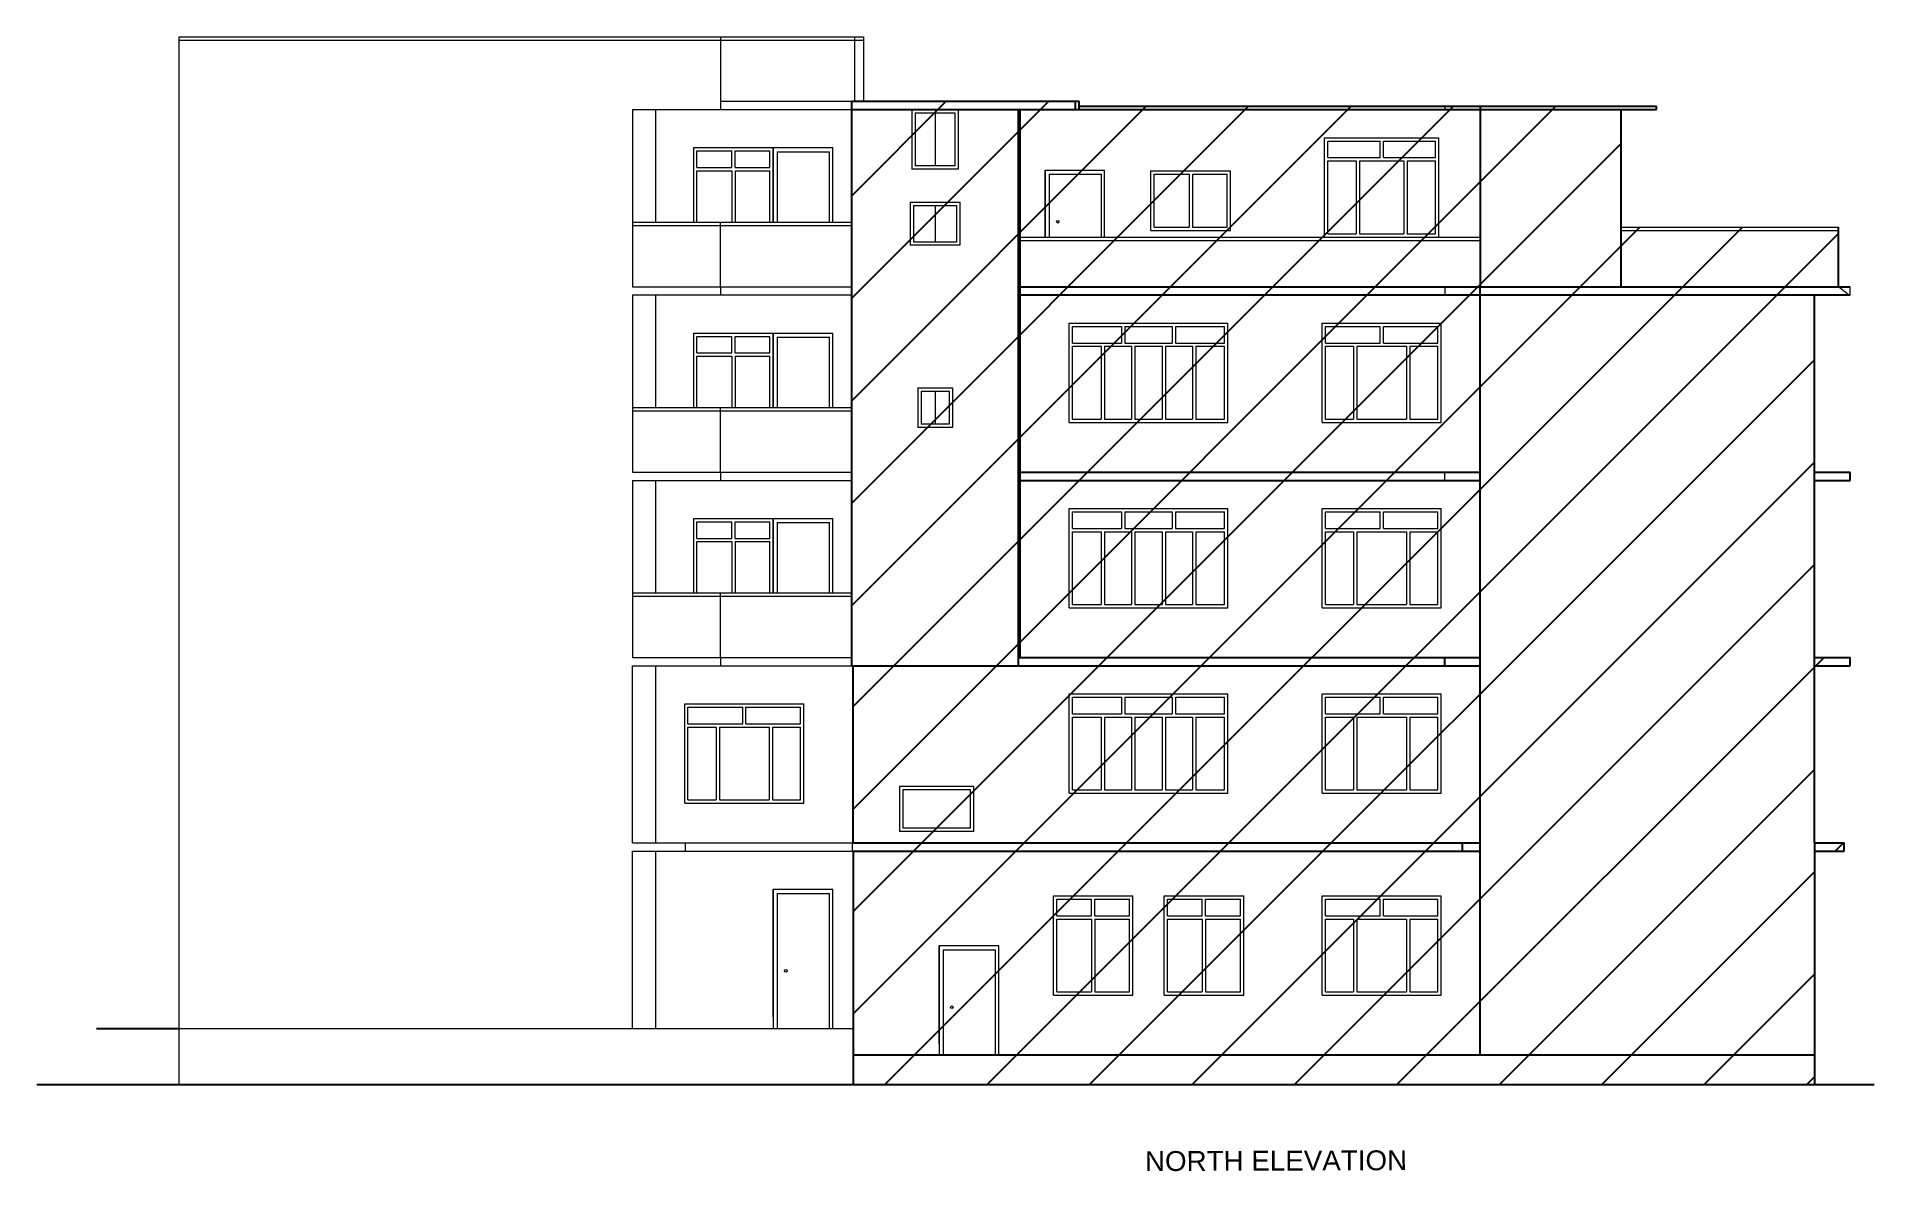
# Model space of a CAD drawing. Header units: inches. Extents: x 4069 to 291496, y -47643 to 12535.
# Drawn here: x 141059 to 142169, y -24238 to -23552 of the extents above; entities that cross this region are included whole.
import ezdxf

# ---------------------------------------------------------------- set-up
doc = ezdxf.new("R2010")
doc.units = ezdxf.units.IN
doc.header["$LTSCALE"] = 5
doc.header["$MEASUREMENT"] = 0
for name, color, linetype, lineweight in [('A-WALL', 7, 'Continuous', 9), ('DOOR', 62, 'Continuous', 0), ('Railing', 43, 'Continuous', 18), ('win', 5, 'Continuous', 18)]:
    doc.layers.add(name, color=color, linetype=linetype, lineweight=lineweight)
doc.layers.add('column', color=4, linetype='Continuous')
doc.layers.add('WALL', color=7, linetype='Continuous')
doc.styles.add('DIMTEXT', font='arial.ttf', dxfattribs={"height": 8})

msp = doc.modelspace()

# ---------------------------------------------------------------- texts
at = {"layer": 'column', "color": 0, "insert": (141807.44873, -24225.30194), "char_height": 12, "width": 216.2724828, "attachment_point": 2, "rotation": 0.20565602, "style": 'DIMTEXT'}
msp.add_mtext('NORTH ELEVATION', dxfattribs=at)

# ---------------------------------------------------------------- hatches: boundary and pattern name
at = {"layer": 'WALL', "linetype": 'ByBlock', "ltscale": 5, "true_color": 0xf8991e}
h = msp.add_hatch(dxfattribs=at)
h.set_pattern_fill('ANSI31', color=30, scale=350)
h.set_pattern_definition([(45, (134297.833, -20012.41), (-30.93592, 30.93592), [])])
h.paths.add_polyline_path([(141551.19179, -23591.376), (141551.19179, -23932.376), (141552.04474, -23932.376), (141552.04475, -24185.376), (142132.79784, -24185.376), (142132.79784, -24044.376), (142150.71991, -24044.376), (142150.71991, -24039.376), (142132.79784, -24039.376), (142132.79784, -23932.376), (142154.30432, -23932.376), (142154.30432, -23927.376), (142132.79784, -23927.376), (142132.79784, -23820.376), (142154.30432, -23820.376), (142154.30432, -23815.376), (142132.79784, -23815.376), (142132.79784, -23708.376), (142147.13549, -23708.376), (142154.30432, -23708.376), (142154.30432, -23703.376), (142147.13549, -23703.376), (142147.13549, -23667.376), (142015.70705, -23667.376), (142015.70705, -23594.376), (141688.87604, -23594.376), (141688.87604, -23591.376)])

# ---------------------------------------------------------------- linework, layer by layer
at = {"layer": 'A-WALL', "ltscale": 5}
for p, q in [((141145.05305, -23591.376), (141145.05305, -23552.376)), ((141471.86572, -23552.376), (141471.86572, -23596.376)), ((141552.82771, -23552.376), (141552.82771, -23591.376)), ((141558.33265, -23552.376), (141558.33265, -23591.376)), ((141145.05305, -24185.376), (141145.05305, -23591.376)), ((141471.86572, -23591.376), (141558.33265, -23591.376)), ((141909.36949, -23594.376), (141909.36949, -23596.376)), ((141418.86572, -23596.376), (141553.75198, -23596.376)), ((141418.86572, -23596.376), (141418.86572, -23703.376)), ((141432.86572, -23664.376), (141432.86572, -23596.376)), ((141558.33265, -23596.376), (141557.40837, -23596.376)), ((141471.86572, -23703.376), (141471.86572, -23664.376)), ((141418.86572, -23703.376), (141551.19179, -23703.376)), ((141471.86572, -23703.376), (141471.86572, -23708.376)), ((141909.36949, -23703.376), (141909.36949, -23708.376)), ((142153.23915, -23708.376), (142147.13549, -23703.376)), ((142154.30432, -23708.376), (142154.30432, -23703.376)), ((141418.86572, -23708.376), (141551.19179, -23708.376)), ((141418.86572, -23708.376), (141418.86572, -23815.376)), ((141432.86572, -23776.376), (141432.86572, -23708.376)), ((141471.86572, -23815.376), (141471.86572, -23776.376)), ((141418.86572, -23815.376), (141551.19179, -23815.376)), ((141471.86572, -23815.376), (141471.86572, -23820.376)), ((141909.36949, -23820.376), (141909.36949, -23815.376)), ((141418.86572, -23820.376), (141551.19179, -23820.376)), ((141418.86572, -23820.376), (141418.86572, -23927.376)), ((141432.86572, -23888.376), (141432.86572, -23820.376)), ((141471.86572, -23927.376), (141471.86572, -23888.376)), ((141418.86572, -23927.376), (141551.19179, -23927.376)), ((141471.86572, -23927.376), (141471.86572, -23932.376)), ((141418.86572, -23932.376), (141551.19179, -23932.376)), ((141418.86572, -24039.376), (141418.86572, -23932.376)), ((141432.86572, -24039.376), (141432.86572, -23932.376)), ((141418.86572, -24039.376), (141552.04474, -24039.376)), ((141418.86572, -24044.376), (141552.04474, -24044.376)), ((141418.86572, -24151.376), (141418.86572, -24044.376)), ((141432.86572, -24151.376), (141432.86572, -24044.376)), ((141450.86572, -24044.376), (141450.86572, -24039.376)), ((141551.61827, -24044.376), (141551.61827, -24039.376)), ((141145.05305, -24151.376), (141552.04475, -24151.376))]:
    msp.add_line(p, q, dxfattribs=at)
for centre in [(141675.64269, -23664.14055), (141511.4015, -24116.626), (141611.6711, -24138.626)]:
    msp.add_circle(centre, 0.7664, dxfattribs=at)
at = {"layer": 'DOOR', "lineweight": 13}
for p, q in [((141503.75198, -23664.376), (141503.75198, -23619.376)), ((141503.75198, -23619.376), (141503.75198, -23664.376)), ((141503.75198, -23619.376), (141539.75198, -23619.376)), ((141506.25198, -23621.876), (141506.25198, -23664.376)), ((141506.25198, -23621.876), (141537.75198, -23621.876)), ((141537.75198, -23664.376), (141537.75198, -23621.876)), ((141539.75198, -23664.376), (141539.75198, -23619.376)), ((141667.99317, -23673.376), (141667.99317, -23632.89055)), ((141667.99317, -23632.89055), (141667.99317, -23673.376)), ((141667.99317, -23632.89055), (141703.97714, -23632.89055)), ((141670.49317, -23635.39055), (141670.49317, -23673.376)), ((141670.49317, -23635.39055), (141701.97714, -23635.39055)), ((141701.97714, -23673.376), (141701.97714, -23635.39055)), ((141703.97714, -23673.376), (141703.97714, -23632.89055)), ((141503.75198, -23776.376), (141503.75198, -23731.376)), ((141503.75198, -23731.376), (141503.75198, -23776.376)), ((141503.75198, -23731.376), (141539.75198, -23731.376)), ((141506.25198, -23733.876), (141506.25198, -23776.376)), ((141506.25198, -23733.876), (141537.75198, -23733.876)), ((141537.75198, -23776.376), (141537.75198, -23733.876)), ((141539.75198, -23776.376), (141539.75198, -23731.376)), ((141503.75198, -23888.376), (141503.75198, -23843.376)), ((141503.75198, -23843.376), (141503.75198, -23888.376)), ((141503.75198, -23843.376), (141539.75198, -23843.376)), ((141506.25198, -23845.876), (141506.25198, -23888.376)), ((141506.25198, -23845.876), (141537.75198, -23845.876)), ((141537.75198, -23888.376), (141537.75198, -23845.876)), ((141539.75198, -23888.376), (141539.75198, -23843.376)), ((141503.75198, -24144.44414), (141503.75198, -24067.376)), ((141503.75198, -24067.376), (141503.75198, -24151.376)), ((141503.75198, -24067.376), (141539.75198, -24067.376)), ((141506.25198, -24069.876), (141506.25198, -24151.376)), ((141506.25198, -24069.876), (141537.75198, -24069.876)), ((141537.75198, -24151.376), (141537.75198, -24069.876)), ((141539.75198, -24151.376), (141539.75198, -24067.376)), ((141604.02159, -24160.44414), (141604.02159, -24101.376)), ((141604.02159, -24101.376), (141604.02159, -24167.376)), ((141604.02159, -24101.376), (141640.00555, -24101.376)), ((141606.52159, -24103.876), (141606.52159, -24167.376)), ((141606.52159, -24103.876), (141638.00555, -24103.876)), ((141638.00555, -24167.376), (141638.00555, -24103.876)), ((141640.00555, -24167.376), (141640.00555, -24101.376))]:
    msp.add_line(p, q, dxfattribs=at)
at = {"layer": 'Railing', "color": 30}
for p, q in [((141145.05305, -23552.376), (141558.33265, -23552.376)), ((141145.05305, -23554.376), (141558.33265, -23554.376)), ((141418.86572, -23664.376), (141551.19179, -23664.376)), ((141418.86572, -23666.376), (141551.19179, -23666.376)), ((142015.70705, -23667.376), (142147.13549, -23667.376)), ((142015.70705, -23669.376), (142147.13549, -23669.376)), ((141652.99985, -23673.376), (141930.87596, -23673.376)), ((141652.99985, -23675.376), (141930.87596, -23675.376)), ((141418.86572, -23776.376), (141551.19179, -23776.376)), ((141418.86572, -23778.376), (141551.19179, -23778.376)), ((141418.86572, -23888.376), (141551.19179, -23888.376)), ((141418.86572, -23890.376), (141551.19179, -23890.376))]:
    msp.add_line(p, q, dxfattribs=at)
at = {"layer": 'WALL', "color": 2, "linetype": 'ByBlock', "ltscale": 5}
for p, q in [((141551.19179, -23927.376), (141551.19179, -23591.376)), ((141551.19179, -23591.376), (141688.60694, -23591.376)), ((141686.3262, -23596.376), (141686.3262, -23591.376)), ((141688.60694, -23596.376), (141688.60694, -23591.376)), ((141688.60694, -23594.376), (142037.21352, -23594.376)), ((141930.87596, -23594.376), (141930.87596, -23703.376)), ((142037.21352, -23596.376), (142037.21352, -23594.376)), ((141551.19179, -23596.376), (141688.60694, -23596.376)), ((141651.92557, -23932.376), (141651.92557, -23596.376)), ((141652.99985, -23927.376), (141652.99985, -23596.376)), ((141688.60694, -23596.376), (142037.21352, -23596.376)), ((142015.70705, -23596.376), (142015.70705, -23703.376)), ((142147.13549, -23703.376), (142147.13549, -23667.376)), ((141652.99985, -23703.376), (142015.70705, -23703.376)), ((141930.87596, -24167.376), (141930.87596, -23703.376)), ((142015.70705, -23703.376), (142154.30432, -23703.376)), ((141652.99985, -23708.376), (141930.87596, -23708.376)), ((141930.87596, -23708.376), (142154.30432, -23708.376)), ((142132.79784, -23927.376), (142132.79784, -23708.376)), ((141652.99985, -23815.376), (141930.87596, -23815.376)), ((142132.79784, -23815.376), (142154.30432, -23815.376)), ((142154.30432, -23820.376), (142154.30432, -23815.376)), ((141652.99985, -23820.376), (141930.87596, -23820.376)), ((142132.79784, -23820.376), (142154.30432, -23820.376)), ((141551.19179, -23932.376), (141551.19179, -23927.376)), ((141651.92557, -23927.376), (141930.87596, -23927.376)), ((141909.36949, -23932.376), (141909.36949, -23927.376)), ((142132.79784, -23927.376), (142154.30432, -23927.376)), ((142132.79784, -24039.376), (142132.79784, -23927.376)), ((142154.30432, -23932.376), (142154.30432, -23927.376)), ((141551.19179, -23932.376), (141930.87596, -23932.376)), ((141552.04474, -24039.376), (141552.04474, -23932.376)), ((142132.79784, -23932.376), (142154.30432, -23932.376)), ((141551.61827, -24039.376), (141930.87596, -24039.376)), ((141551.61827, -24044.376), (141930.87596, -24044.376)), ((141552.04475, -24044.376), (141552.04475, -24185.376)), ((141920.12272, -24044.376), (141920.12272, -24039.376)), ((142132.79784, -24039.376), (142150.71991, -24039.376)), ((142132.79784, -24039.376), (142132.79784, -24185.376)), ((142132.79784, -24044.376), (142150.71991, -24044.376)), ((142150.71991, -24044.376), (142150.71991, -24039.376)), ((141094.97415, -24151.376), (141145.05305, -24151.376)), ((141552.04475, -24167.376), (142132.79784, -24167.376)), ((141058.97415, -24185.376), (142168.79784, -24185.376))]:
    msp.add_line(p, q, dxfattribs=at)
at = {"layer": 'win'}
for p, q in [((141587.54489, -23596.376), (141587.54489, -23632.376)), ((141587.54489, -23596.376), (141615.54489, -23596.376)), ((141589.54489, -23598.376), (141589.54489, -23630.376)), ((141589.54489, -23598.376), (141613.54489, -23598.376)), ((141601.54489, -23598.376), (141601.54489, -23630.376)), ((141613.54489, -23598.376), (141613.54489, -23630.376)), ((141615.54489, -23596.376), (141615.54489, -23632.376)), ((141836.79825, -23613.376), (141905.76752, -23613.376)), ((141836.79825, -23673.376), (141836.79825, -23613.376)), ((141838.79825, -23615.376), (141870.29892, -23615.376)), ((141838.79825, -23625.376), (141838.79825, -23615.376)), ((141870.29892, -23625.376), (141870.29892, -23615.376)), ((141872.29892, -23615.376), (141903.76752, -23615.376)), ((141872.29892, -23625.376), (141872.29892, -23615.376)), ((141903.76752, -23625.376), (141903.76752, -23615.376)), ((141905.76752, -23673.376), (141905.76752, -23613.376)), ((141455.75198, -23619.376), (141503.75198, -23619.376)), ((141455.75198, -23664.376), (141455.75198, -23619.376)), ((141457.75198, -23621.376), (141478.75198, -23621.376)), ((141457.75198, -23631.376), (141457.75198, -23621.376)), ((141478.75198, -23631.376), (141478.75198, -23621.376)), ((141480.75198, -23621.376), (141501.75198, -23621.376)), ((141480.75198, -23631.376), (141480.75198, -23621.376)), ((141501.75198, -23631.376), (141501.75198, -23621.376)), ((141503.75198, -23664.376), (141503.75198, -23619.376)), ((141838.79825, -23625.376), (141870.29892, -23625.376)), ((141838.79825, -23627.376), (141855.79892, -23627.376)), ((141838.79825, -23671.376), (141838.79825, -23627.376)), ((141855.79892, -23627.376), (141855.79892, -23671.376)), ((141857.79892, -23627.376), (141884.76752, -23627.376)), ((141857.79892, -23627.376), (141857.79892, -23671.376)), ((141872.29892, -23625.376), (141903.76752, -23625.376)), ((141884.76752, -23627.376), (141884.76752, -23671.376)), ((141886.76752, -23627.376), (141903.76752, -23627.376)), ((141886.76752, -23627.376), (141886.76752, -23671.376)), ((141903.76752, -23671.376), (141903.76752, -23627.376)), ((141457.75198, -23631.376), (141478.75198, -23631.376)), ((141457.75198, -23664.376), (141457.75198, -23633.376)), ((141457.75198, -23633.376), (141478.75198, -23633.376)), ((141478.75198, -23633.376), (141478.75198, -23664.376)), ((141480.75198, -23631.376), (141501.75198, -23631.376)), ((141480.75198, -23633.376), (141501.75198, -23633.376)), ((141480.75198, -23633.376), (141480.75198, -23664.376)), ((141501.75198, -23664.376), (141501.75198, -23633.376)), ((141615.54489, -23632.376), (141587.54489, -23632.376)), ((141613.54489, -23630.376), (141589.54489, -23630.376)), ((141731.96467, -23633.376), (141779.94329, -23633.376)), ((141731.96467, -23669.376), (141731.96467, -23633.376)), ((141733.96467, -23667.376), (141733.96467, -23635.376)), ((141733.96467, -23635.376), (141754.95398, -23635.376)), ((141754.95398, -23635.376), (141754.95398, -23667.376)), ((141756.95398, -23635.376), (141777.94329, -23635.376)), ((141756.95398, -23635.376), (141756.95398, -23667.376)), ((141777.94329, -23667.376), (141777.94329, -23635.376)), ((141779.94329, -23669.376), (141779.94329, -23633.376)), ((141586.55157, -23652.376), (141586.55157, -23678.376)), ((141586.55157, -23652.376), (141616.53821, -23652.376)), ((141588.55157, -23654.376), (141588.55157, -23676.376)), ((141588.55157, -23654.376), (141614.53821, -23654.376)), ((141601.54489, -23654.376), (141601.54489, -23676.376)), ((141614.53821, -23654.376), (141614.53821, -23676.376)), ((141616.53821, -23652.376), (141616.53821, -23678.376)), ((141731.96467, -23669.376), (141779.94329, -23669.376)), ((141733.96467, -23667.376), (141754.95398, -23667.376)), ((141756.95398, -23667.376), (141777.94329, -23667.376)), ((141838.79825, -23671.376), (141855.79892, -23671.376)), ((141857.79892, -23671.376), (141884.76752, -23671.376)), ((141886.76752, -23671.376), (141903.76752, -23671.376)), ((141616.53821, -23678.376), (141586.55157, -23678.376)), ((141614.53821, -23676.376), (141588.55157, -23676.376)), ((141836.79825, -23673.376), (141905.76752, -23673.376)), ((141682.48671, -23725.376), (141778.44396, -23725.376)), ((141682.48671, -23785.376), (141682.48671, -23725.376)), ((141684.48671, -23727.376), (141714.15338, -23727.376)), ((141684.48671, -23737.376), (141684.48671, -23727.376)), ((141714.15338, -23727.376), (141714.15338, -23737.376)), ((141716.15338, -23727.376), (141744.77729, -23727.376)), ((141716.15338, -23727.376), (141716.15338, -23737.376)), ((141744.77729, -23727.376), (141744.77729, -23737.376)), ((141746.77729, -23727.376), (141776.44396, -23727.376)), ((141746.77729, -23727.376), (141746.77729, -23737.376)), ((141776.44396, -23737.376), (141776.44396, -23727.376)), ((141778.44396, -23785.376), (141778.44396, -23725.376)), ((141835.29892, -23725.376), (141907.26685, -23725.376)), ((141835.29892, -23785.376), (141835.29892, -23725.376)), ((141837.29892, -23727.376), (141870.29892, -23727.376)), ((141837.29892, -23737.376), (141837.29892, -23727.376)), ((141870.29892, -23737.376), (141870.29892, -23727.376)), ((141872.29892, -23727.376), (141905.26685, -23727.376)), ((141872.29892, -23737.376), (141872.29892, -23727.376)), ((141905.26685, -23737.376), (141905.26685, -23727.376)), ((141907.26685, -23785.376), (141907.26685, -23725.376)), ((141455.75198, -23731.376), (141503.75198, -23731.376)), ((141455.75198, -23776.376), (141455.75198, -23731.376)), ((141457.75198, -23733.376), (141478.75198, -23733.376)), ((141457.75198, -23743.376), (141457.75198, -23733.376)), ((141478.75198, -23743.376), (141478.75198, -23733.376)), ((141480.75198, -23733.376), (141501.75198, -23733.376)), ((141480.75198, -23743.376), (141480.75198, -23733.376)), ((141501.75198, -23743.376), (141501.75198, -23733.376)), ((141503.75198, -23776.376), (141503.75198, -23731.376)), ((141684.48671, -23737.376), (141714.15338, -23737.376)), ((141716.15338, -23737.376), (141744.77729, -23737.376)), ((141746.77729, -23737.376), (141776.44396, -23737.376)), ((141837.29892, -23737.376), (141870.29892, -23737.376)), ((141872.29892, -23737.376), (141905.26685, -23737.376)), ((141457.75198, -23743.376), (141478.75198, -23743.376)), ((141457.75198, -23776.376), (141457.75198, -23745.376)), ((141457.75198, -23745.376), (141478.75198, -23745.376)), ((141478.75198, -23745.376), (141478.75198, -23776.376)), ((141480.75198, -23743.376), (141501.75198, -23743.376)), ((141480.75198, -23745.376), (141501.75198, -23745.376)), ((141480.75198, -23745.376), (141480.75198, -23776.376)), ((141501.75198, -23776.376), (141501.75198, -23745.376)), ((141684.48671, -23739.376), (141701.88671, -23739.376)), ((141684.48671, -23783.376), (141684.48671, -23739.376)), ((141701.88671, -23739.376), (141701.88671, -23783.376)), ((141703.88671, -23739.376), (141720.28671, -23739.376)), ((141703.88671, -23739.376), (141703.88671, -23783.376)), ((141720.28671, -23739.376), (141720.28671, -23783.376)), ((141722.28671, -23739.376), (141738.64396, -23739.376)), ((141722.28671, -23739.376), (141722.28671, -23783.376)), ((141738.64396, -23739.376), (141738.64396, -23783.376)), ((141740.64396, -23739.376), (141757.04396, -23739.376)), ((141740.64396, -23739.376), (141740.64396, -23783.376)), ((141757.04396, -23739.376), (141757.04396, -23783.376)), ((141759.04396, -23739.376), (141776.44396, -23739.376)), ((141759.04396, -23739.376), (141759.04396, -23783.376)), ((141776.44396, -23783.376), (141776.44396, -23739.376)), ((141837.29892, -23739.376), (141854.29892, -23739.376)), ((141837.29892, -23783.376), (141837.29892, -23739.376)), ((141854.29892, -23739.376), (141854.29892, -23783.376)), ((141856.29892, -23739.376), (141886.26685, -23739.376)), ((141856.29892, -23739.376), (141856.29892, -23783.376)), ((141886.26685, -23739.376), (141886.26685, -23783.376)), ((141888.26685, -23739.376), (141905.26685, -23739.376)), ((141888.26685, -23739.376), (141888.26685, -23783.376)), ((141905.26685, -23783.376), (141905.26685, -23739.376)), ((141591.06336, -23764.376), (141591.06336, -23788.376)), ((141591.06336, -23764.376), (141612.05401, -23764.376)), ((141593.06336, -23766.376), (141593.06336, -23786.376)), ((141593.06336, -23766.376), (141610.05401, -23766.376)), ((141601.55868, -23766.376), (141601.55868, -23786.376)), ((141610.05401, -23766.376), (141610.05401, -23786.376)), ((141612.05401, -23764.376), (141612.05401, -23788.376)), ((141684.48671, -23783.376), (141701.88671, -23783.376)), ((141703.88671, -23783.376), (141720.28671, -23783.376)), ((141722.28671, -23783.376), (141738.64396, -23783.376)), ((141740.64396, -23783.376), (141757.04396, -23783.376)), ((141759.04396, -23783.376), (141776.44396, -23783.376)), ((141837.29892, -23783.376), (141854.29892, -23783.376)), ((141856.29892, -23783.376), (141886.26685, -23783.376)), ((141888.26685, -23783.376), (141905.26685, -23783.376)), ((141612.05401, -23788.376), (141591.06336, -23788.376)), ((141610.05401, -23786.376), (141593.06336, -23786.376)), ((141682.48671, -23785.376), (141778.44396, -23785.376)), ((141835.29892, -23785.376), (141907.26685, -23785.376)), ((141682.48671, -23837.376), (141778.44396, -23837.376)), ((141682.48671, -23897.376), (141682.48671, -23837.376)), ((141778.44396, -23897.376), (141778.44396, -23837.376)), ((141835.29892, -23837.376), (141907.26685, -23837.376)), ((141835.29892, -23897.376), (141835.29892, -23837.376)), ((141907.26685, -23897.376), (141907.26685, -23837.376)), ((141455.75198, -23843.376), (141503.75198, -23843.376)), ((141455.75198, -23888.376), (141455.75198, -23843.376)), ((141457.75198, -23845.376), (141478.75198, -23845.376)), ((141457.75198, -23855.376), (141457.75198, -23845.376)), ((141478.75198, -23855.376), (141478.75198, -23845.376)), ((141480.75198, -23845.376), (141501.75198, -23845.376)), ((141480.75198, -23855.376), (141480.75198, -23845.376)), ((141501.75198, -23855.376), (141501.75198, -23845.376)), ((141503.75198, -23888.376), (141503.75198, -23843.376)), ((141684.48671, -23839.376), (141714.15338, -23839.376)), ((141684.48671, -23849.376), (141684.48671, -23839.376)), ((141684.48671, -23849.376), (141714.15338, -23849.376)), ((141714.15338, -23839.376), (141714.15338, -23849.376)), ((141716.15338, -23839.376), (141744.77729, -23839.376)), ((141716.15338, -23839.376), (141716.15338, -23849.376)), ((141716.15338, -23849.376), (141744.77729, -23849.376)), ((141744.77729, -23839.376), (141744.77729, -23849.376)), ((141746.77729, -23839.376), (141776.44396, -23839.376)), ((141746.77729, -23839.376), (141746.77729, -23849.376)), ((141746.77729, -23849.376), (141776.44396, -23849.376)), ((141776.44396, -23849.376), (141776.44396, -23839.376)), ((141837.29892, -23839.376), (141870.29892, -23839.376)), ((141837.29892, -23849.376), (141837.29892, -23839.376)), ((141837.29892, -23849.376), (141870.29892, -23849.376)), ((141870.29892, -23849.376), (141870.29892, -23839.376)), ((141872.29892, -23839.376), (141905.26685, -23839.376)), ((141872.29892, -23849.376), (141872.29892, -23839.376)), ((141872.29892, -23849.376), (141905.26685, -23849.376)), ((141905.26685, -23849.376), (141905.26685, -23839.376)), ((141457.75198, -23855.376), (141478.75198, -23855.376)), ((141457.75198, -23888.376), (141457.75198, -23857.376)), ((141457.75198, -23857.376), (141478.75198, -23857.376)), ((141478.75198, -23857.376), (141478.75198, -23888.376)), ((141480.75198, -23855.376), (141501.75198, -23855.376)), ((141480.75198, -23857.376), (141501.75198, -23857.376)), ((141480.75198, -23857.376), (141480.75198, -23888.376)), ((141501.75198, -23888.376), (141501.75198, -23857.376)), ((141684.48671, -23851.376), (141701.88671, -23851.376)), ((141684.48671, -23895.376), (141684.48671, -23851.376)), ((141701.88671, -23851.376), (141701.88671, -23895.376)), ((141703.88671, -23851.376), (141720.28671, -23851.376)), ((141703.88671, -23851.376), (141703.88671, -23895.376)), ((141720.28671, -23851.376), (141720.28671, -23895.376)), ((141722.28671, -23851.376), (141738.64396, -23851.376)), ((141722.28671, -23851.376), (141722.28671, -23895.376)), ((141738.64396, -23851.376), (141738.64396, -23895.376)), ((141740.64396, -23851.376), (141757.04396, -23851.376)), ((141740.64396, -23851.376), (141740.64396, -23895.376)), ((141757.04396, -23851.376), (141757.04396, -23895.376)), ((141759.04396, -23851.376), (141776.44396, -23851.376)), ((141759.04396, -23851.376), (141759.04396, -23895.376)), ((141776.44396, -23895.376), (141776.44396, -23851.376)), ((141837.29892, -23851.376), (141854.29892, -23851.376)), ((141837.29892, -23895.376), (141837.29892, -23851.376)), ((141854.29892, -23851.376), (141854.29892, -23895.376)), ((141856.29892, -23851.376), (141886.26685, -23851.376)), ((141856.29892, -23851.376), (141856.29892, -23895.376)), ((141886.26685, -23851.376), (141886.26685, -23895.376)), ((141888.26685, -23851.376), (141905.26685, -23851.376)), ((141888.26685, -23851.376), (141888.26685, -23895.376)), ((141905.26685, -23895.376), (141905.26685, -23851.376)), ((141682.48671, -23897.376), (141778.44396, -23897.376)), ((141684.48671, -23895.376), (141701.88671, -23895.376)), ((141703.88671, -23895.376), (141720.28671, -23895.376)), ((141722.28671, -23895.376), (141738.64396, -23895.376)), ((141740.64396, -23895.376), (141757.04396, -23895.376)), ((141759.04396, -23895.376), (141776.44396, -23895.376)), ((141835.29892, -23897.376), (141907.26685, -23897.376)), ((141837.29892, -23895.376), (141854.29892, -23895.376)), ((141856.29892, -23895.376), (141886.26685, -23895.376)), ((141888.26685, -23895.376), (141905.26685, -23895.376)), ((141682.48671, -23949.376), (141778.44396, -23949.376)), ((141682.48671, -24009.376), (141682.48671, -23949.376)), ((141778.44396, -24009.376), (141778.44396, -23949.376)), ((141835.29892, -23949.376), (141907.26685, -23949.376)), ((141835.29892, -24009.376), (141835.29892, -23949.376)), ((141907.26685, -24009.376), (141907.26685, -23949.376)), ((141450.30885, -23955.376), (141522.30885, -23955.376)), ((141450.30885, -24015.376), (141450.30885, -23955.376)), ((141452.30885, -23957.376), (141485.34091, -23957.376)), ((141452.30885, -23967.376), (141452.30885, -23957.376)), ((141485.34091, -23967.376), (141485.34091, -23957.376)), ((141487.34091, -23957.376), (141520.30885, -23957.376)), ((141487.34091, -23967.376), (141487.34091, -23957.376)), ((141520.30885, -23967.376), (141520.30885, -23957.376)), ((141522.30885, -24015.376), (141522.30885, -23955.376)), ((141684.48671, -23951.376), (141714.15338, -23951.376)), ((141684.48671, -23961.376), (141684.48671, -23951.376)), ((141714.15338, -23951.376), (141714.15338, -23961.376)), ((141716.15338, -23951.376), (141744.77729, -23951.376)), ((141716.15338, -23951.376), (141716.15338, -23961.376)), ((141744.77729, -23951.376), (141744.77729, -23961.376)), ((141746.77729, -23951.376), (141776.44396, -23951.376)), ((141746.77729, -23951.376), (141746.77729, -23961.376)), ((141776.44396, -23961.376), (141776.44396, -23951.376)), ((141837.29892, -23951.376), (141870.29892, -23951.376)), ((141837.29892, -23961.376), (141837.29892, -23951.376)), ((141870.29892, -23961.376), (141870.29892, -23951.376)), ((141872.29892, -23951.376), (141905.26685, -23951.376)), ((141872.29892, -23961.376), (141872.29892, -23951.376)), ((141905.26685, -23961.376), (141905.26685, -23951.376)), ((141452.30885, -23967.376), (141485.34091, -23967.376)), ((141452.30885, -23969.376), (141469.30885, -23969.376)), ((141452.30885, -24013.376), (141452.30885, -23969.376)), ((141469.30885, -23969.376), (141469.30885, -24013.376)), ((141471.30885, -23969.376), (141501.30885, -23969.376)), ((141471.30885, -23969.376), (141471.30885, -24013.376)), ((141487.34091, -23967.376), (141520.30885, -23967.376)), ((141501.30885, -23969.376), (141501.30885, -24013.376)), ((141503.30885, -23969.376), (141520.30885, -23969.376)), ((141503.30885, -23969.376), (141503.30885, -24013.376)), ((141520.30885, -24013.376), (141520.30885, -23969.376)), ((141684.48671, -23961.376), (141714.15338, -23961.376)), ((141684.48671, -23963.376), (141701.88671, -23963.376)), ((141684.48671, -24007.376), (141684.48671, -23963.376)), ((141701.88671, -23963.376), (141701.88671, -24007.376)), ((141703.88671, -23963.376), (141720.28671, -23963.376)), ((141703.88671, -23963.376), (141703.88671, -24007.376)), ((141716.15338, -23961.376), (141744.77729, -23961.376)), ((141720.28671, -23963.376), (141720.28671, -24007.376)), ((141722.28671, -23963.376), (141738.64396, -23963.376)), ((141722.28671, -23963.376), (141722.28671, -24007.376)), ((141738.64396, -23963.376), (141738.64396, -24007.376)), ((141740.64396, -23963.376), (141757.04396, -23963.376)), ((141740.64396, -23963.376), (141740.64396, -24007.376)), ((141746.77729, -23961.376), (141776.44396, -23961.376)), ((141757.04396, -23963.376), (141757.04396, -24007.376)), ((141759.04396, -23963.376), (141776.44396, -23963.376)), ((141759.04396, -23963.376), (141759.04396, -24007.376)), ((141776.44396, -24007.376), (141776.44396, -23963.376)), ((141837.29892, -23961.376), (141870.29892, -23961.376)), ((141837.29892, -23963.376), (141854.29892, -23963.376)), ((141837.29892, -24007.376), (141837.29892, -23963.376)), ((141854.29892, -23963.376), (141854.29892, -24007.376)), ((141856.29892, -23963.376), (141886.26685, -23963.376)), ((141856.29892, -23963.376), (141856.29892, -24007.376)), ((141872.29892, -23961.376), (141905.26685, -23961.376)), ((141886.26685, -23963.376), (141886.26685, -24007.376)), ((141888.26685, -23963.376), (141905.26685, -23963.376)), ((141888.26685, -23963.376), (141888.26685, -24007.376)), ((141905.26685, -24007.376), (141905.26685, -23963.376)), ((141624.99853, -24005.376), (141580.01857, -24005.376)), ((141580.01857, -24005.376), (141580.01857, -24032.376)), ((141624.99853, -24032.376), (141624.99853, -24005.376)), ((141450.30885, -24015.376), (141522.30885, -24015.376)), ((141452.30885, -24013.376), (141469.30885, -24013.376)), ((141471.30885, -24013.376), (141501.30885, -24013.376)), ((141503.30885, -24013.376), (141520.30885, -24013.376)), ((141622.99853, -24007.376), (141582.01857, -24007.376)), ((141582.01857, -24007.376), (141582.01857, -24030.376)), ((141622.99853, -24030.376), (141622.99853, -24007.376)), ((141682.48671, -24009.376), (141778.44396, -24009.376)), ((141684.48671, -24007.376), (141701.88671, -24007.376)), ((141703.88671, -24007.376), (141720.28671, -24007.376)), ((141722.28671, -24007.376), (141738.64396, -24007.376)), ((141740.64396, -24007.376), (141757.04396, -24007.376)), ((141759.04396, -24007.376), (141776.44396, -24007.376)), ((141835.29892, -24009.376), (141907.26685, -24009.376)), ((141837.29892, -24007.376), (141854.29892, -24007.376)), ((141856.29892, -24007.376), (141886.26685, -24007.376)), ((141888.26685, -24007.376), (141905.26685, -24007.376)), ((141624.99853, -24032.376), (141580.01857, -24032.376)), ((141622.99853, -24030.376), (141582.01857, -24030.376)), ((141672.99094, -24071.376), (141720.96957, -24071.376)), ((141672.99094, -24131.376), (141672.99094, -24071.376)), ((141720.96957, -24131.376), (141720.96957, -24071.376)), ((141739.9611, -24071.376), (141787.93973, -24071.376)), ((141739.9611, -24131.376), (141739.9611, -24071.376)), ((141787.93973, -24131.376), (141787.93973, -24071.376)), ((141835.29892, -24071.376), (141907.26685, -24071.376)), ((141835.29892, -24131.376), (141835.29892, -24071.376)), ((141907.26685, -24131.376), (141907.26685, -24071.376)), ((141674.99094, -24073.376), (141695.99094, -24073.376)), ((141674.99094, -24083.376), (141674.99094, -24073.376)), ((141695.99094, -24083.376), (141695.99094, -24073.376)), ((141697.99094, -24073.376), (141718.96957, -24073.376)), ((141697.99094, -24083.376), (141697.99094, -24073.376)), ((141718.96957, -24083.376), (141718.96957, -24073.376)), ((141741.9611, -24073.376), (141762.93973, -24073.376)), ((141741.9611, -24083.376), (141741.9611, -24073.376)), ((141762.93973, -24083.376), (141762.93973, -24073.376)), ((141764.93973, -24073.376), (141785.93973, -24073.376)), ((141764.93973, -24083.376), (141764.93973, -24073.376)), ((141785.93973, -24083.376), (141785.93973, -24073.376)), ((141837.29892, -24073.376), (141870.29892, -24073.376)), ((141837.29892, -24083.376), (141837.29892, -24073.376)), ((141870.29892, -24083.376), (141870.29892, -24073.376)), ((141872.29892, -24073.376), (141905.26685, -24073.376)), ((141872.29892, -24083.376), (141872.29892, -24073.376)), ((141905.26685, -24083.376), (141905.26685, -24073.376)), ((141674.99094, -24083.376), (141695.99094, -24083.376)), ((141674.99094, -24129.376), (141674.99094, -24085.376)), ((141674.99094, -24085.376), (141695.99094, -24085.376)), ((141695.99094, -24085.376), (141695.99094, -24129.376)), ((141697.99094, -24083.376), (141718.96957, -24083.376)), ((141697.99094, -24085.376), (141718.96957, -24085.376)), ((141697.99094, -24085.376), (141697.99094, -24129.376)), ((141718.96957, -24129.376), (141718.96957, -24085.376)), ((141741.9611, -24083.376), (141762.93973, -24083.376)), ((141741.9611, -24129.376), (141741.9611, -24085.376)), ((141741.9611, -24085.376), (141762.93973, -24085.376)), ((141762.93973, -24085.376), (141762.93973, -24129.376)), ((141764.93973, -24083.376), (141785.93973, -24083.376)), ((141764.93973, -24085.376), (141785.93973, -24085.376)), ((141764.93973, -24085.376), (141764.93973, -24129.376)), ((141785.93973, -24129.376), (141785.93973, -24085.376)), ((141837.29892, -24083.376), (141870.29892, -24083.376)), ((141837.29892, -24085.376), (141854.29892, -24085.376)), ((141837.29892, -24129.376), (141837.29892, -24085.376)), ((141854.29892, -24085.376), (141854.29892, -24129.376)), ((141856.29892, -24085.376), (141886.26685, -24085.376)), ((141856.29892, -24085.376), (141856.29892, -24129.376)), ((141872.29892, -24083.376), (141905.26685, -24083.376)), ((141886.26685, -24085.376), (141886.26685, -24129.376)), ((141888.26685, -24085.376), (141905.26685, -24085.376)), ((141888.26685, -24085.376), (141888.26685, -24129.376)), ((141905.26685, -24129.376), (141905.26685, -24085.376)), ((141672.99094, -24131.376), (141720.96957, -24131.376)), ((141674.99094, -24129.376), (141695.99094, -24129.376)), ((141697.99094, -24129.376), (141718.96957, -24129.376)), ((141739.9611, -24131.376), (141787.93973, -24131.376)), ((141741.9611, -24129.376), (141762.93973, -24129.376)), ((141764.93973, -24129.376), (141785.93973, -24129.376)), ((141835.29892, -24131.376), (141907.26685, -24131.376)), ((141837.29892, -24129.376), (141854.29892, -24129.376)), ((141856.29892, -24129.376), (141886.26685, -24129.376)), ((141888.26685, -24129.376), (141905.26685, -24129.376))]:
    msp.add_line(p, q, dxfattribs=at)

msp.set_redraw_order([(e.dxf.handle, doc.entitydb.next_handle()) for e in msp.query("TEXT MTEXT ATTDEF DIMENSION ARC_DIMENSION")])  # texts and dimensions are drawn at this point

doc.saveas('drawing.dxf')
